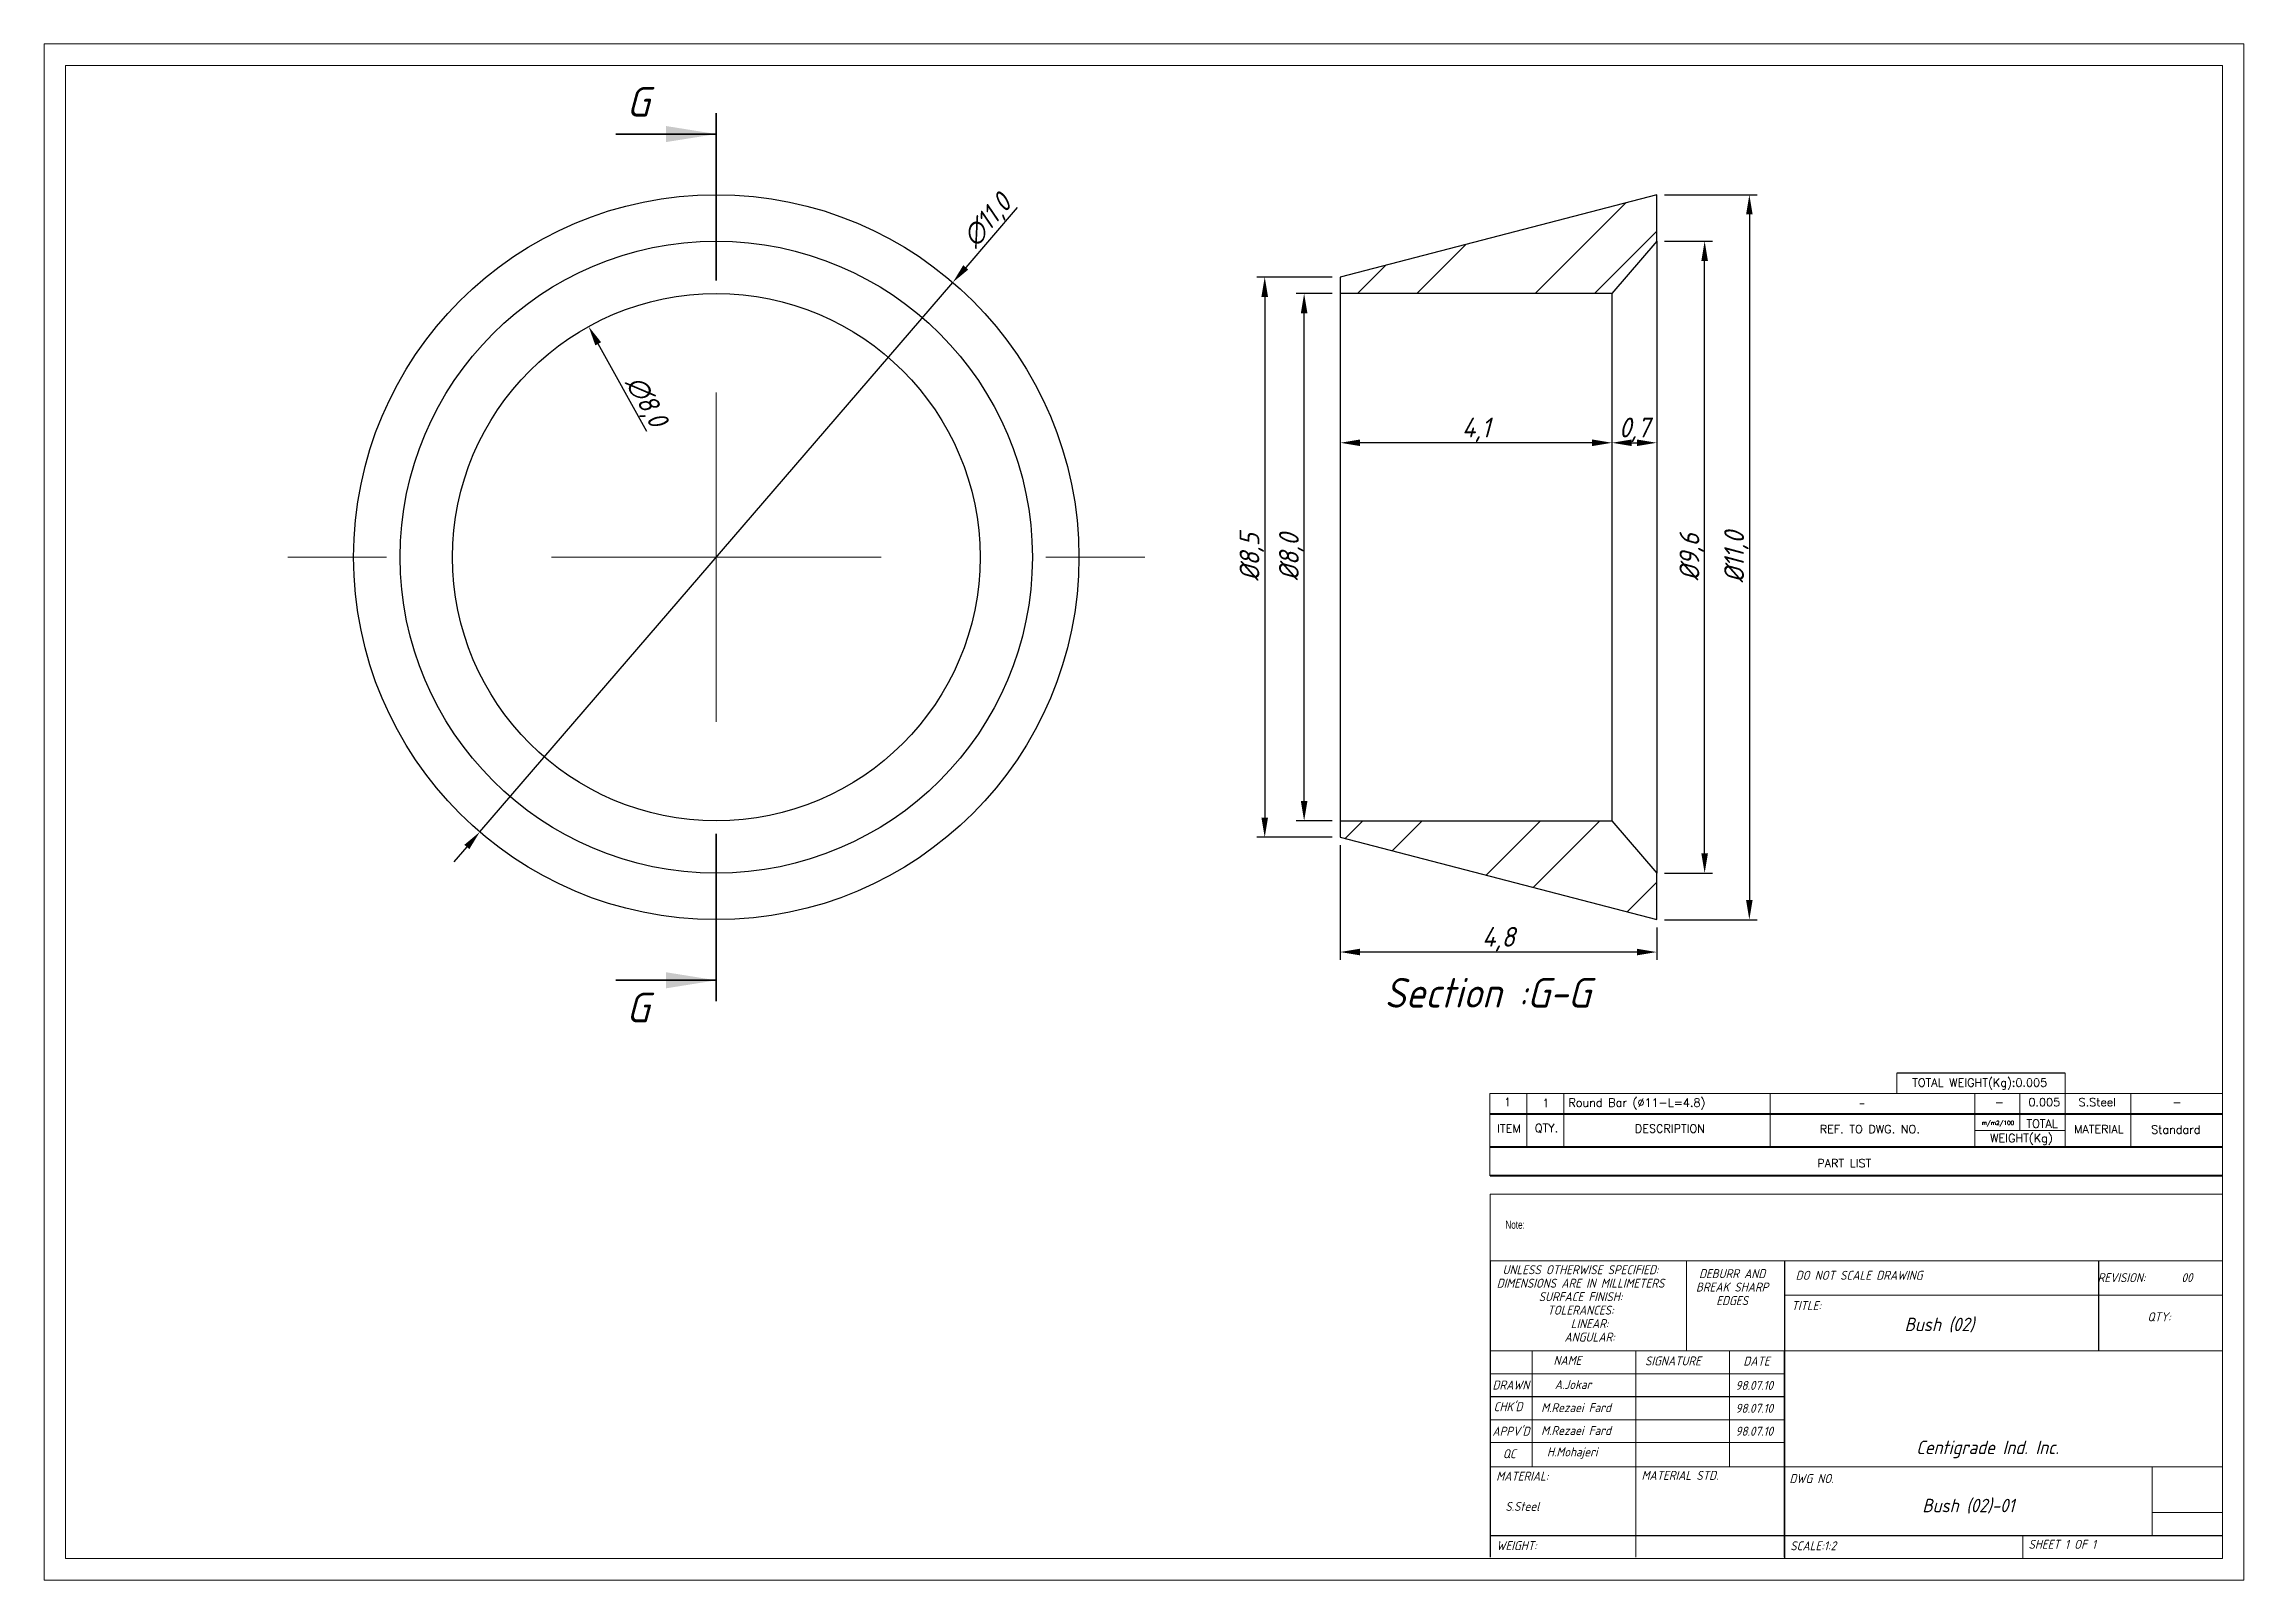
# Model space of a CAD drawing. Header units: millimetres. Extents: x 1113 to 2304, y 538 to 831.
# Drawn here: x 2271.07 to 2304.44, y 632.88 to 656.19 of the extents above; entities that cross this region are included whole.
import ezdxf
from ezdxf.enums import TextEntityAlignment as Align

# ---------------------------------------------------------------- set-up
doc = ezdxf.new("R2010")
doc.units = ezdxf.units.MM
doc.linetypes.add('PHANTOM', pattern=[12.7, 6.35, -1.27, 1.27, -1.27, 1.27, -1.27])
doc.linetypes.add('SLD-Solid', pattern=[0])
doc.layers.add('title', color=7, linetype='Continuous', lineweight=15)
doc.styles.add('GENISO', font='geniso.shx', dxfattribs={"oblique": 15})
doc.styles.add('SLDTEXTSTYLE0', font='TXT', dxfattribs={"width": 0.75})
doc.styles.add('TITLE', font='romans.shx', dxfattribs={"height": 2.5})
doc.dimstyles.new('Scale', dxfattribs={"dimscale": 0.12, "dimtxt": 2.5, "dimasz": 2.5, "dimexe": 1, "dimexo": 1, "dimgap": 0.2, "dimtad": 1, "dimdec": 1, "dimzin": 0, "dimtxsty": 'GENISO', "dimcen": 2.5, "dimclrd": 1, "dimclre": 1, "dimclrt": 7, "dimadec": 0, "dimazin": 0, "dimtfac": 1, "dimtdec": 1, "dimtmove": 0, "dimatfit": 3, "dimfxl": 1, "dimtzin": 0, "dimlwd": -1, "dimlwe": -1, "dimarcsym": 0})
pattern_1 = [(45, (2217.4632, 624.672), (-1.34704, 1.34704), []), (45, (2218.3613, 624.672), (-1.34704, 1.34704), [])]

msp = doc.modelspace()

# ---------------------------------------------------------------- texts
at = {"attachment_point": 5, "style": 'GENISO'}
for s, insert, char_height in [('G', (2280.0823943, 655.3128689), 0.45), ('Section :G-G', (2292.9659569, 641.7938741), 0.45), ('G', (2280.0788275, 641.57011), 0.45), ('UNLESS OTHERWISE SPECIFIED:', (2294.37692, 637.5917257), 0.136293904), ('DEBURR AND', (2296.6758139, 637.5325704), 0.1362939), ('DIMENSIONS ARE IN MILLIMETERS', (2294.37692, 637.3872848), 0.136293904), ('BREAK SHARP', (2296.6758139, 637.3281296), 0.136293904), ('DO NOT SCALE DRAWING', (2298.6010386, 637.5068306), 0.136293904), ('REVISION:       00', (2302.9384993, 637.4717933), 0.136293904), ('SURFACE FINISH:', (2294.37692, 637.182844), 0.136293904), ('TOLERANCES:', (2294.37692, 636.9784031), 0.136293904), ('EDGES', (2296.6758139, 637.1236887), 0.1362939), ('TITLE:', (2297.8007155, 637.0470797), 0.1362939), ('\\pxi-3,l4,t4;QTY:^I', (2303.0833906, 636.8774085), 0.136293904), ('ANGULAR:', (2294.5149175, 636.5695214), 0.1362939), ('LINEAR:', (2294.5149175, 636.7739623), 0.1362939), ('Bush (02)', (2299.8182526, 636.751847), 0.20444086), ('NAME', (2294.1775599, 636.2162763), 0.1362939), ('SIGNATURE', (2295.7784525, 636.2078596), 0.1362939), ('DATE', (2297.0454562, 636.2045905), 0.1362939), ('DRAWN', (2293.3203627, 635.842522), 0.1362939), ("CHK'D", (2293.2777189, 635.5135128), 0.1362939), ('A.Jokar', (2294.2638819, 635.8494576), 0.1362939), ('98.07.10', (2297.0116897, 635.8366728), 0.1362939), ('M.Rezaei Fard', (2294.3092614, 635.4993437), 0.136293904), ('98.07.10', (2297.0116897, 635.4891234), 0.1362939), ("APPV'D", (2293.3220845, 635.141493), 0.1362939), ('M.Rezaei Fard', (2294.3092614, 635.1517943), 0.136293904), ('98.07.10', (2297.0116897, 635.1415739), 0.1362939), ('Centigrade Ind. Inc.', (2300.5486784, 634.865105), 0.204440856), ('QC', (2293.2955922, 634.7999499), 0.1362939), ('H.Mohajeri', (2294.2513186, 634.8069165), 0.1362939), ('MATERIAL:', (2293.4944404, 634.459141), 0.1362939), ('MATERIAL STD.', (2295.8845065, 634.4709077), 0.136293904), ('DWG NO.', (2297.8801221, 634.4236164), 0.1362939), ('S.Steel', (2293.4944404, 634.0006636), 0.1362939), ('Bush (02)-01', (2300.2581178, 634.004149), 0.204440856), ('WEIGHT:', (2293.4076308, 633.4056877), 0.1362939), ('SCALE:1:2', (2297.9048517, 633.4028123), 0.1362939), ('SHEET 1 OF 1', (2301.6821947, 633.4251662), 0.136293904)]:
    msp.add_mtext(s, dxfattribs=dict(at, insert=insert, char_height=char_height))
at = {"linetype": 'Continuous', "lineweight": 15, "insert": (2293.2379531, 638.3354952), "char_height": 0.12266451, "attachment_point": 1, "style": 'SLDTEXTSTYLE0'}
msp.add_mtext('Note:', dxfattribs=at)
at = {"layer": 'title', "style": 'TITLE'}
for s, height, p in [('TOTAL WEIGHT(Kg):0.005', 0.124610784, (2300.4300958, 640.4220675)), ('1', 0.1246108, (2293.8495026, 640.1217286)), ('-', 0.1246108, (2300.7262496, 640.1338731)), ('0.005', 0.12461078, (2301.4095347, 640.1338731)), ('S.Steel', 0.12461078, (2302.2131397, 640.1338731)), ('-', 0.1246108, (2303.4232329, 640.1338731)), ('ITEM', 0.12461078, (2293.2911461, 639.7349328)), ('QTY.', 0.12461078, (2293.8601936, 639.7349328)), ('DESCRIPTION', 0.124610784, (2295.7320393, 639.7329237)), ('REF. TO DWG. NO.', 0.124610784, (2298.7631316, 639.7249887)), ('m/m2/100', 0.06230539, (2300.7058381, 639.8147737)), ('WEIGHT(Kg)', 0.12461078, (2301.063494, 639.5802699)), ('TOTAL', 0.12461078, (2301.3765925, 639.8084824)), ('MATERIAL', 0.12461078, (2302.2368157, 639.7249887)), ('Standard', 0.12461078, (2303.4038616, 639.7183513)), ('PART LIST', 0.12461078, (2298.375604, 639.208216))]:
    msp.add_text(s, height=height, dxfattribs=at).set_placement(p, align=Align.MIDDLE)
for s, height, p in [('1', 0.1246108, (2293.2162092, 640.0753175)), ('Round Bar (%%C11-L=4.8)', 0.124610784, (2294.1931226, 640.0647761)), ('-', 0.0897198, (2298.5947373, 640.0707827))]:
    msp.add_text(s, height=height, dxfattribs=at).set_placement(p)

# ---------------------------------------------------------------- blocks, each defined once
blk = doc.blocks.new('SW_CENTERMARKSYMBOL_3')
at = {"color": 0, "linetype": 'Continuous', "lineweight": 0}
for p, q in [((0, 25), (0, 32.5)), ((0, 0), (0, 12.5)), ((-25, 0), (-32.5, 0)), ((0, 0), (-12.5, 0)), ((0, 0), (0, -12.5)), ((0, 0), (12.5, 0)), ((25, 0), (32.5, 0)), ((0, -25), (0, -32.5))]:
    blk.add_line(p, q, dxfattribs=at)
blk = doc.blocks.new('*D118')
at = {"color": 1, "transparency": 16777216}
for p, q in [((2285.835, 653.709), (2285.053, 652.8)), ((2277.683, 644.234), (2284.857, 652.573)), ((2277.487, 644.007), (2277.291, 643.779))]:
    blk.add_line(p, q, dxfattribs=at)
for points in [[(2285.015, 652.833), (2285.091, 652.767), (2284.857, 652.573)], [(2277.449, 644.039), (2277.525, 643.974), (2277.683, 644.234)]]:
    blk.add_solid(points, dxfattribs=at)
at = {"layer": 'Defpoints', "color": 0, "transparency": 16777216}
for p in [(2284.857, 652.573), (2277.683, 644.234)]:
    blk.add_point(p, dxfattribs=at)
at = {"color": 7, "transparency": 16777216, "insert": (2285.393, 653.496), "char_height": 0.3, "attachment_point": 5, "rotation": 49.2913, "style": 'GENISO'}
blk.add_mtext('∅11,0', dxfattribs=at)
blk = doc.blocks.new('*D119')
at = {"color": 1, "transparency": 16777216}
blk.add_line((2280.216, 650.309), (2279.479, 651.641), dxfattribs=at)
blk.add_solid([(2279.523, 651.665), (2279.435, 651.617), (2279.334, 651.903)], dxfattribs=at)
at = {"layer": 'Defpoints', "color": 0, "transparency": 16777216}
for p in [(2279.334, 651.903), (2283.206, 644.903)]:
    blk.add_point(p, dxfattribs=at)
at = {"color": 7, "transparency": 16777216, "insert": (2280.192, 650.758), "char_height": 0.3, "attachment_point": 5, "rotation": 298.953, "style": 'GENISO'}
blk.add_mtext('∅8,0', dxfattribs=at)
blk = doc.blocks.new('*D120')
at = {"color": 1, "transparency": 16777216}
for p, q in [((2290.732, 650.543), (2290.732, 650.019)), ((2294.853, 650.543), (2294.853, 650.019)), ((2294.553, 650.139), (2291.032, 650.139))]:
    blk.add_line(p, q, dxfattribs=at)
for points in [[(2291.032, 650.189), (2291.032, 650.089), (2290.732, 650.139)], [(2294.553, 650.189), (2294.553, 650.089), (2294.853, 650.139)]]:
    blk.add_solid(points, dxfattribs=at)
at = {"layer": 'Defpoints', "color": 0, "transparency": 16777216}
for p in [(2290.732, 650.663), (2294.853, 650.663), (2290.732, 650.139)]:
    blk.add_point(p, dxfattribs=at)
at = {"color": 7, "transparency": 16777216, "insert": (2292.792, 650.336), "char_height": 0.3, "attachment_point": 5, "style": 'GENISO'}
blk.add_mtext('4,1', dxfattribs=at)
blk = doc.blocks.new('*D121')
at = {"color": 1, "transparency": 16777216}
for p, q in [((2294.853, 650.742), (2294.853, 650.019)), ((2295.532, 650.742), (2295.532, 650.019)), ((2295.153, 650.139), (2295.232, 650.139))]:
    blk.add_line(p, q, dxfattribs=at)
for points in [[(2295.153, 650.189), (2295.153, 650.089), (2294.853, 650.139)], [(2295.232, 650.189), (2295.232, 650.089), (2295.532, 650.139)]]:
    blk.add_solid(points, dxfattribs=at)
at = {"layer": 'Defpoints', "color": 0, "transparency": 16777216}
for p in [(2294.853, 650.862), (2295.532, 650.862), (2295.532, 650.139)]:
    blk.add_point(p, dxfattribs=at)
at = {"color": 7, "transparency": 16777216, "insert": (2295.192, 650.336), "char_height": 0.3, "attachment_point": 5, "style": 'GENISO'}
blk.add_mtext('0,7', dxfattribs=at)
blk = doc.blocks.new('*D122')
at = {"color": 1, "transparency": 16777216}
for p, q in [((2295.652, 653.197), (2296.379, 653.197)), ((2296.259, 643.91), (2296.259, 652.897)), ((2295.652, 643.61), (2296.379, 643.61))]:
    blk.add_line(p, q, dxfattribs=at)
for points in [[(2296.209, 652.897), (2296.309, 652.897), (2296.259, 653.197)], [(2296.209, 643.91), (2296.309, 643.91), (2296.259, 643.61)]]:
    blk.add_solid(points, dxfattribs=at)
at = {"layer": 'Defpoints', "color": 0, "transparency": 16777216}
for p in [(2295.532, 653.197), (2296.259, 653.197), (2295.532, 643.61)]:
    blk.add_point(p, dxfattribs=at)
at = {"color": 7, "transparency": 16777216, "insert": (2296.063, 648.403), "char_height": 0.3, "attachment_point": 5, "rotation": 90, "style": 'GENISO'}
blk.add_mtext('%%C9,6', dxfattribs=at)
blk = doc.blocks.new('*D123')
at = {"color": 1, "transparency": 16777216}
for p, q in [((2295.652, 653.903), (2297.057, 653.903)), ((2296.937, 653.603), (2296.937, 643.203)), ((2295.652, 642.903), (2297.057, 642.903))]:
    blk.add_line(p, q, dxfattribs=at)
for points in [[(2296.887, 653.603), (2296.987, 653.603), (2296.937, 653.903)], [(2296.887, 643.203), (2296.987, 643.203), (2296.937, 642.903)]]:
    blk.add_solid(points, dxfattribs=at)
at = {"layer": 'Defpoints', "color": 0, "transparency": 16777216}
for p in [(2295.532, 653.903), (2295.532, 642.903), (2296.937, 642.903)]:
    blk.add_point(p, dxfattribs=at)
at = {"color": 7, "transparency": 16777216, "insert": (2296.741, 648.403), "char_height": 0.3, "attachment_point": 5, "rotation": 90, "style": 'GENISO'}
blk.add_mtext('%%C11,0', dxfattribs=at)
blk = doc.blocks.new('*D124')
at = {"color": 1, "transparency": 16777216}
for p, q in [((2290.612, 652.653), (2289.467, 652.653)), ((2289.587, 652.353), (2289.587, 644.453)), ((2290.612, 644.153), (2289.467, 644.153))]:
    blk.add_line(p, q, dxfattribs=at)
for points in [[(2289.537, 652.353), (2289.637, 652.353), (2289.587, 652.653)], [(2289.537, 644.453), (2289.637, 644.453), (2289.587, 644.153)]]:
    blk.add_solid(points, dxfattribs=at)
at = {"layer": 'Defpoints', "color": 0, "transparency": 16777216}
for p in [(2290.732, 652.653), (2289.587, 644.153), (2290.732, 644.153)]:
    blk.add_point(p, dxfattribs=at)
at = {"color": 7, "transparency": 16777216, "insert": (2289.391, 648.403), "char_height": 0.3, "attachment_point": 5, "rotation": 90, "style": 'GENISO'}
blk.add_mtext('%%C8,5', dxfattribs=at)
blk = doc.blocks.new('*D125')
at = {"color": 1, "transparency": 16777216}
for p, q in [((2290.612, 652.403), (2290.065, 652.403)), ((2290.185, 644.703), (2290.185, 652.103)), ((2290.612, 644.403), (2290.065, 644.403))]:
    blk.add_line(p, q, dxfattribs=at)
for points in [[(2290.135, 652.103), (2290.235, 652.103), (2290.185, 652.403)], [(2290.135, 644.703), (2290.235, 644.703), (2290.185, 644.403)]]:
    blk.add_solid(points, dxfattribs=at)
at = {"layer": 'Defpoints', "color": 0, "transparency": 16777216}
for p in [(2290.185, 652.403), (2290.732, 652.403), (2290.732, 644.403)]:
    blk.add_point(p, dxfattribs=at)
at = {"color": 7, "transparency": 16777216, "insert": (2289.989, 648.403), "char_height": 0.3, "attachment_point": 5, "rotation": 90, "style": 'GENISO'}
blk.add_mtext('%%C8,0', dxfattribs=at)
blk = doc.blocks.new('*D117')
at = {"color": 1, "transparency": 16777216}
for p, q in [((2290.732, 644.033), (2290.732, 642.292)), ((2295.532, 642.783), (2295.532, 642.292)), ((2295.232, 642.412), (2291.032, 642.412))]:
    blk.add_line(p, q, dxfattribs=at)
for points in [[(2291.032, 642.462), (2291.032, 642.362), (2290.732, 642.412)], [(2295.232, 642.462), (2295.232, 642.362), (2295.532, 642.412)]]:
    blk.add_solid(points, dxfattribs=at)
at = {"layer": 'Defpoints', "color": 0, "transparency": 16777216}
for p in [(2290.732, 644.153), (2295.532, 642.903), (2290.732, 642.412)]:
    blk.add_point(p, dxfattribs=at)
at = {"color": 7, "transparency": 16777216, "insert": (2293.132, 642.608), "char_height": 0.3, "attachment_point": 5, "style": 'GENISO'}
blk.add_mtext('4,8', dxfattribs=at)

# ---------------------------------------------------------------- dimensions: what is measured, and where the dimension line sits
dim = msp.add_diameter_dim_2p(p1=(2277.6827242, 644.2341451), p2=(2284.8570774, 652.5725296), dimstyle='Scale')
dim.commit()
dim.dimension.update_dxf_attribs({"geometry": '*D118', "text_midpoint": (2285.3927869, 653.4964389)})
for base, p1, p2, picture, middle in [((2296.9370626, 642.9033374), (2295.5315258, 653.9033373), (2295.5315258, 642.9033374), '*D123', (2296.7405626, 648.4033374)), ((2296.2593581, 653.1969143), (2295.5315258, 643.6097605), (2295.5315258, 653.1969143), '*D122', (2296.0629306, 648.4033374)), ((2289.5873985, 644.1533371), (2290.7315258, 652.6533376), (2290.7315258, 644.1533371), '*D124', (2289.3908985, 648.4033374)), ((2290.1852974, 652.4033375), (2290.7315258, 644.4033372), (2290.7315258, 652.4033375), '*D125', (2289.9887974, 648.4033374))]:
    dim = msp.add_linear_dim(base=base, p1=p1, p2=p2, angle=90, text='%%C<>', dimstyle='Scale')
    dim.commit()
    dim.dimension.update_dxf_attribs({"geometry": picture, "text_midpoint": middle})
dim = msp.add_diameter_dim_2p(p1=(2283.2062699, 644.9032695), p2=(2279.3335317, 651.9034052), dimstyle='Scale')
dim.commit()
dim.dimension.update_dxf_attribs({"geometry": '*D119', "text_midpoint": (2280.0198406, 650.6628733), "dimtype": 163})
for base, p1, p2, picture, middle in [((2290.7315258, 650.1392614), (2294.8531548, 650.6628733), (2290.7315258, 650.6628733), '*D120', (2292.7923403, 650.3357614)), ((2295.5315258, 650.1392614), (2294.8531548, 650.862405), (2295.5315258, 650.862405), '*D121', (2295.1923403, 650.3357614)), ((2290.7315258, 642.4117257), (2295.5315258, 642.9033374), (2290.7315258, 644.1533371), '*D117', (2293.1315258, 642.6082257))]:
    dim = msp.add_linear_dim(base=base, p1=p1, p2=p2, dimstyle='Scale')
    dim.commit()
    dim.dimension.update_dxf_attribs({"geometry": picture, "text_midpoint": middle})

# ---------------------------------------------------------------- hatches: boundary and pattern name
at = {"linetype": 'Continuous', "lineweight": 18}
h = msp.add_hatch(dxfattribs=at)
h.set_pattern_fill('ANSI32', color=256, scale=0.2, style=0)
h.set_pattern_definition(pattern_1)
h.paths.add_polyline_path([(2295.5315258, 653.9033374), (2290.7315258, 652.6533374), (2290.7315258, 652.4033374), (2294.8531548, 652.4033374), (2295.5315258, 653.1969141)], flags=0)
h = msp.add_hatch(dxfattribs=at)
h.set_pattern_fill('ANSI32', color=256, scale=0.2, style=0)
h.set_pattern_definition(pattern_1)
h.paths.add_polyline_path([(2294.8531548, 644.4033374), (2290.7315258, 644.4033374), (2290.7315258, 644.1533374), (2295.5315258, 642.9033374), (2295.5315258, 643.6097606)], flags=0)

# ---------------------------------------------------------------- linework, layer by layer
at = {"linetype": 'PHANTOM', "lineweight": 35}
for p, q in [((2281.2699008, 652.6008374), (2281.2699008, 655.1408374)), ((2281.2699008, 641.6658374), (2281.2699008, 644.2071074))]:
    msp.add_line(p, q, dxfattribs=at)
at = {"linetype": 'Continuous', "lineweight": 35}
for p, q in [((2279.7459008, 654.8233374), (2281.2699008, 654.8233374)), ((2279.7459008, 641.9833374), (2281.2699008, 641.9833374))]:
    msp.add_line(p, q, dxfattribs=at)
at = {"linetype": 'Continuous', "lineweight": 25}
for p, q in [((2295.5315258, 653.9033373), (2290.7315258, 652.6533376)), ((2295.5315258, 653.1969143), (2295.5315258, 653.9033373)), ((2295.5315258, 653.1969143), (2294.8531548, 652.4033375)), ((2295.5315258, 653.1969143), (2295.5315258, 643.6097605)), ((2290.7315258, 652.6533376), (2290.7315258, 652.4033375)), ((2294.8531548, 652.4033375), (2290.7315258, 652.4033375)), ((2290.7315258, 652.4033375), (2290.7315258, 644.4033372)), ((2294.8531548, 652.4033375), (2294.8531548, 644.4033372)), ((2290.7315258, 644.4033372), (2294.8531548, 644.4033372)), ((2290.7315258, 644.4033372), (2290.7315258, 644.1533371)), ((2294.8531548, 644.4033372), (2295.5315258, 643.6097605)), ((2290.7315258, 644.1533371), (2295.5315258, 642.9033374)), ((2295.5315258, 642.9033374), (2295.5315258, 643.6097605))]:
    msp.add_line(p, q, dxfattribs=at)
for p, q in [((2301.7255831, 640.5756321), (2299.1724588, 640.5756321)), ((2293.0063396, 637.7290174), (2293.0063396, 633.2313186)), ((2297.4713279, 637.7290174), (2297.4713279, 633.2108745)), ((2302.238073, 636.3592637), (2302.238073, 637.7290174)), ((2297.4713279, 633.2313186), (2297.4713279, 636.3592637)), ((2297.4713279, 635.6641648), (2293.0063396, 635.6641648)), ((2293.0063396, 633.558424), (2304.1115669, 633.558424))]:
    msp.add_line(p, q)
at = {"linetype": 'SLD-Solid', "lineweight": 15}
for p, q in [((2293.0063396, 638.7387104), (2304.1115669, 638.7387104)), ((2293.0063396, 638.7387104), (2293.0063396, 637.7290174)), ((2293.0063396, 637.7290174), (2304.1115669, 637.7290174)), ((2295.9829984, 637.7290174), (2295.9829984, 636.3592637)), ((2304.1115669, 637.2076933), (2297.4713279, 637.2076933)), ((2304.1115669, 636.3592637), (2293.0063396, 636.3592637)), ((2293.6441951, 636.3592637), (2293.6441951, 634.6010723)), ((2295.2135609, 636.3592637), (2295.2135609, 633.2313186)), ((2296.6371214, 636.3592637), (2296.6371214, 634.6010723)), ((2297.4713279, 636.0117142), (2293.0063396, 636.0117142)), ((2297.4713279, 635.3166153), (2293.0063396, 635.3166153)), ((2297.4713279, 634.9690659), (2293.0063396, 634.9690659)), ((2293.8568135, 634.6010723), (2293.0063396, 634.6010723)), ((2293.8568135, 634.6010723), (2304.1115669, 634.6010723)), ((2303.0484744, 633.558424), (2303.0484744, 634.6010723)), ((2304.1115669, 633.9059734), (2303.0484744, 633.9059734)), ((2301.0858422, 633.2108745), (2301.0858422, 633.558424))]:
    msp.add_line(p, q, dxfattribs=at)
for points in [[(2271.0739246, 656.1900267), (2304.4386722, 656.1900267), (2304.4386722, 632.8837691), (2271.0739246, 632.8837691)], [(2271.4010299, 655.8629214), (2304.1115669, 655.8629214), (2304.1115669, 633.2108745), (2271.4010299, 633.2108745)]]:
    msp.add_lwpolyline(points, close=True, dxfattribs=at)
at = {"linetype": 'Continuous', "lineweight": 25}
for radius in [5.5, 4.7935768, 4]:
    msp.add_circle((2281.2699008, 648.4033374), radius, dxfattribs=at)
at = {"linetype": 'Continuous', "lineweight": 35}
for points in [[(2281.2699008, 654.8233374), (2280.5079008, 654.9452574), (2280.5079008, 654.7014174)], [(2281.2699008, 641.9833374), (2280.5079008, 642.1052574), (2280.5079008, 641.8614174)]]:
    msp.add_solid(points, dxfattribs=at)
at = {"layer": 'title'}
for p, q in [((2299.1724588, 640.2641051), (2299.1724588, 640.5756321)), ((2301.7255831, 640.5756321), (2301.7255831, 640.2641051)), ((2301.7255831, 640.3519379), (2301.7255831, 640.2641051)), ((2304.1115669, 640.2641051), (2293.0028282, 640.2641051)), ((2293.0028282, 639.0179973), (2293.0028282, 640.2641051)), ((2293.5635767, 640.2641051), (2293.5635767, 639.454135)), ((2294.1243253, 640.2641051), (2294.1243253, 639.454135)), ((2297.250899, 640.2641051), (2297.250899, 639.454135)), ((2300.3548645, 640.2641051), (2300.3548645, 639.454135)), ((2301.0402238, 640.2641051), (2301.0402238, 639.7033566)), ((2301.0402238, 639.9525782), (2301.0402238, 639.7033566)), ((2301.7255831, 640.2641051), (2301.7255831, 639.454135)), ((2302.7224694, 640.2641051), (2302.7224694, 639.454135)), ((2300.3548645, 639.7033566), (2301.7255831, 639.7033566))]:
    msp.add_line(p, q, dxfattribs=at)
at = {"layer": 'title', "const_width": 0.0311527}
for points in [[(2304.1115669, 639.9525782), (2293.0028282, 639.9525782)], [(2304.1115669, 639.454135), (2293.0028282, 639.454135)], [(2304.1115669, 639.0179973), (2293.0028282, 639.0179973)]]:
    msp.add_lwpolyline(points, dxfattribs=at)

# ---------------------------------------------------------------- block references
at = {"linetype": 'Continuous', "lineweight": 0, "xscale": 0.1999999999999999, "yscale": 0.1999999999999999, "zscale": 0.1999999999999999}
msp.add_blockref('SW_CENTERMARKSYMBOL_3', (2281.2699008, 648.4033374), dxfattribs=at)

msp.set_redraw_order([(e.dxf.handle, doc.entitydb.next_handle()) for e in msp.query("TEXT MTEXT ATTDEF DIMENSION ARC_DIMENSION")])  # texts and dimensions are drawn at this point

doc.saveas('drawing.dxf')
